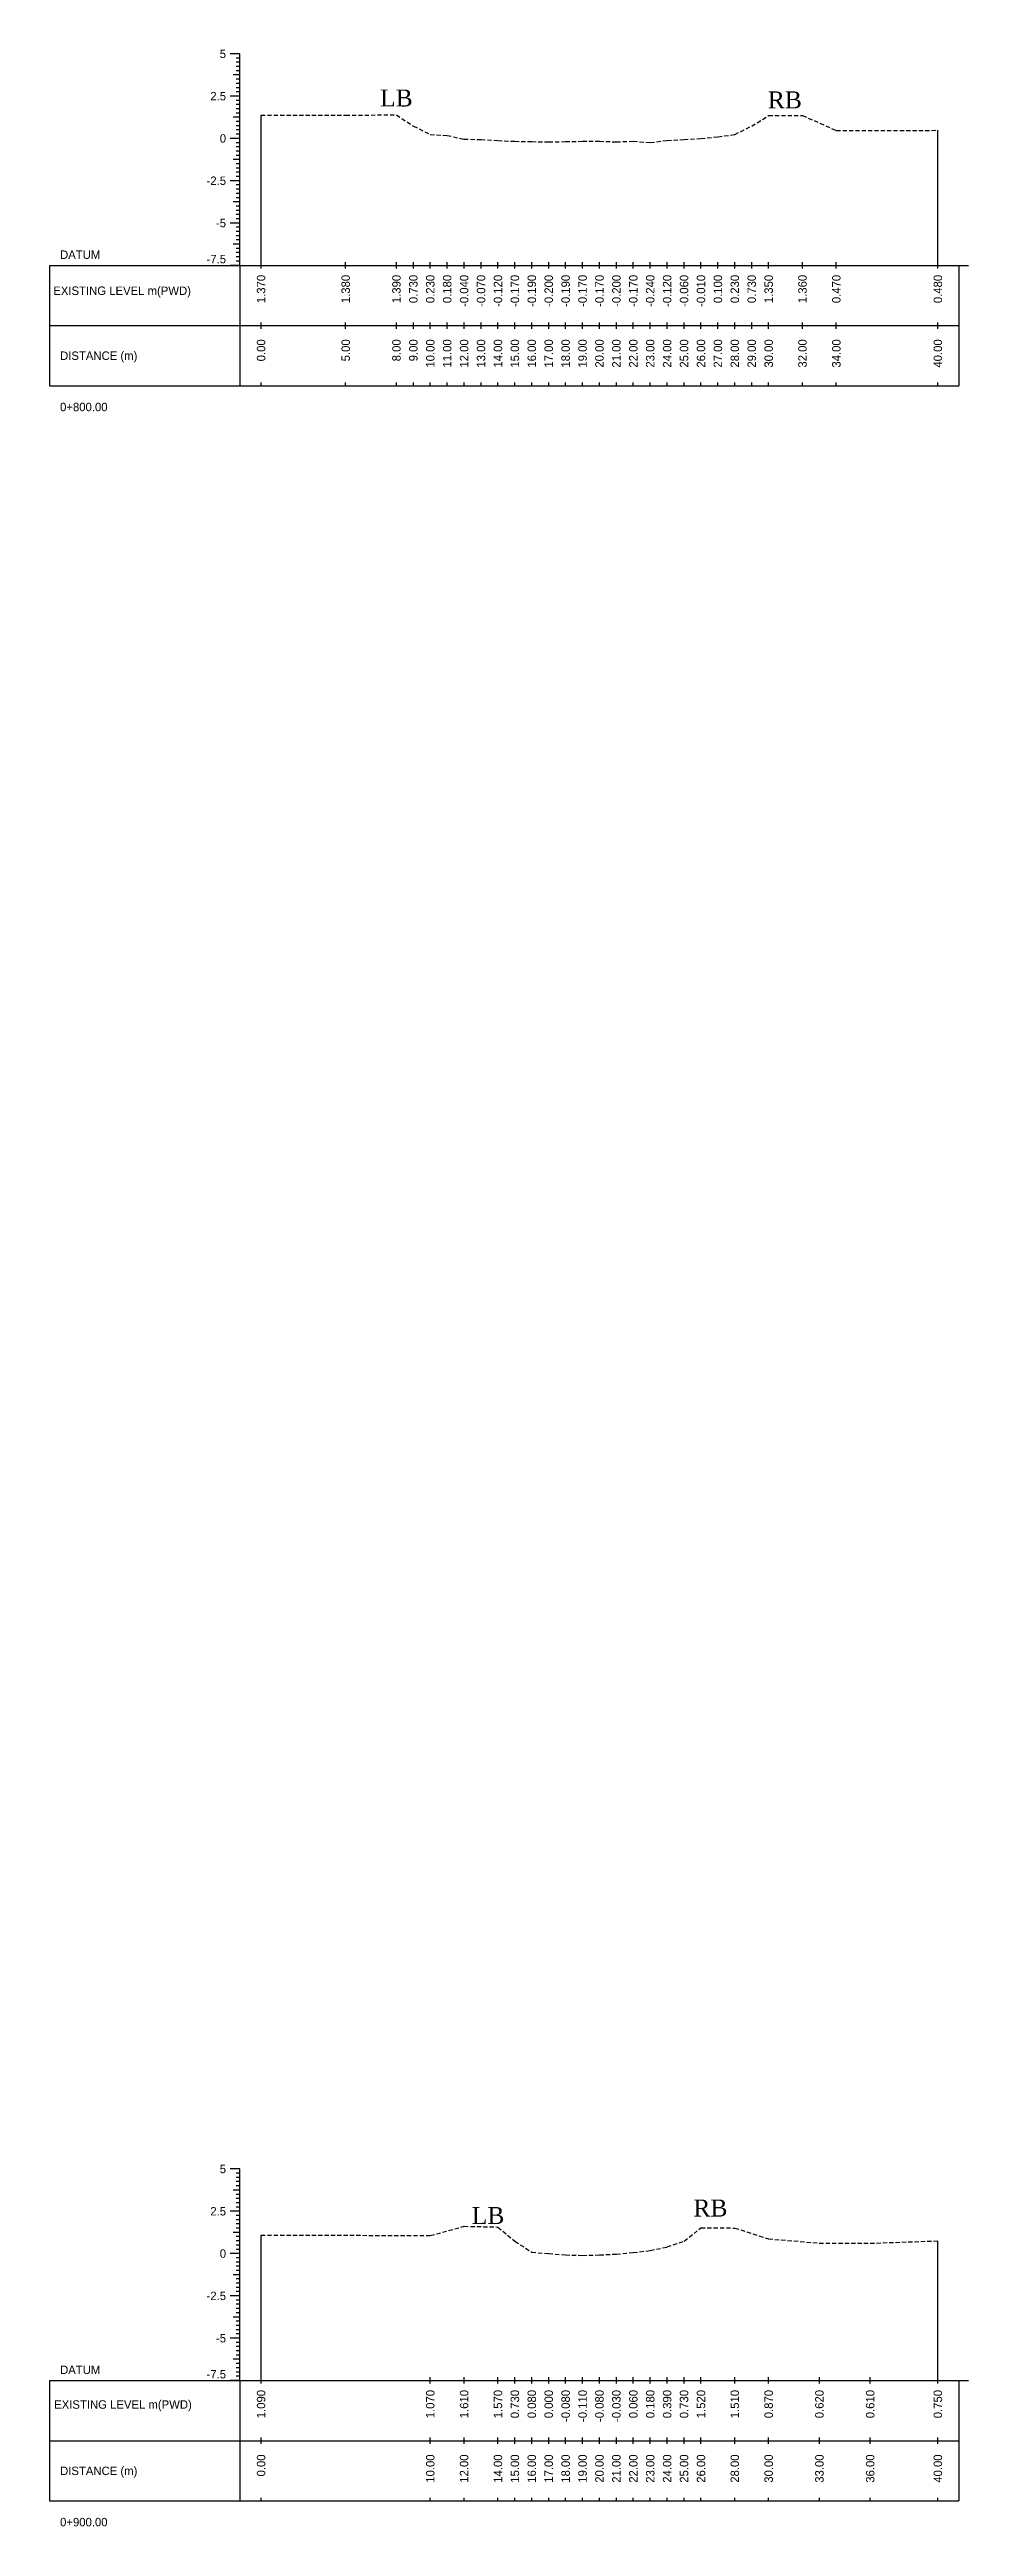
# Model space of a CAD drawing. Header units: inches. Extents: x 4752 to 6808, y -1487 to -426.
# Drawn here: x 5193 to 5247.3, y -1236.8 to -1090.4 of the extents above; entities that cross this region are included whole.
import ezdxf
from ezdxf.enums import TextEntityAlignment as Align

# ---------------------------------------------------------------- set-up
doc = ezdxf.new("R2010")
doc.units = ezdxf.units.IN
doc.header["$MEASUREMENT"] = 0
doc.linetypes.add('HIDDEN', pattern=[0.375, 0.25, -0.125])
doc.layers.add('CS_Drawing', color=7, linetype='Continuous')
doc.layers.add('GL', color=3, linetype='HIDDEN')
doc.styles.add('romans', font='romans.shx')

msp = doc.modelspace()

# ---------------------------------------------------------------- texts
at = {"char_height": 1, "width": 325.847, "attachment_point": 1, "style": 'romans'}
for s, insert in [('{\\fTimes New Roman|b0|i0|c0|p18;LB}', (5212.49, -1092.78)), ('\\pi-1,l1;{\\fTimes New Roman|b0|i0|c0|p18;RB}', (5235.41, -1092.89)), ('\\pi-1,l1;{\\fTimes New Roman|b0|i0|c0|p18;RB}', (5231.01, -1217.48)), ('{\\fTimes New Roman|b0|i0|c0|p18;LB}', (5217.91, -1217.92))]:
    msp.add_mtext(s, dxfattribs=dict(at, insert=insert))
at = {"layer": 'CS_Drawing'}
for s, p in [('5', (5203.39, -1090.67)), ('2.5', (5203.39, -1093.17)), ('0', (5203.39, -1095.67)), ('-2.5', (5203.39, -1098.17)), ('-5', (5203.39, -1100.67)), ('5', (5203.39, -1215.67)), ('2.5', (5203.39, -1218.17)), ('0', (5203.39, -1220.67)), ('-2.5', (5203.39, -1223.17)), ('-5', (5203.39, -1225.67))]:
    msp.add_text(s, height=0.5, dxfattribs=at).set_placement(p, align=Align.MIDDLE_RIGHT)
for s, p in [('DATUM', (5193.58, -1102.54)), ('EXISTING LEVEL m(PWD)', (5193.18, -1104.67)), ('DISTANCE (m)', (5193.58, -1108.51)), ('0+800.00', (5193.58, -1111.54)), ('DATUM', (5193.58, -1227.54)), ('EXISTING LEVEL m(PWD)', (5193.23, -1229.59)), ('DISTANCE (m)', (5193.58, -1233.51)), ('0+900.00', (5193.58, -1236.54))]:
    msp.add_text(s, height=0.5, dxfattribs=at).set_placement(p, align=Align.MIDDLE_LEFT)
for p in [(5203.39, -1103.05), (5203.39, -1228.05)]:
    msp.add_text('-7.5', height=0.5, dxfattribs=at).set_placement(p, align=Align.RIGHT)
for s, p in [('1.370', (5205.46, -1103.73)), ('1.380', (5210.46, -1103.73)), ('1.390', (5213.46, -1103.73)), ('0.730', (5214.46, -1103.73)), ('0.230', (5215.46, -1103.73)), ('0.180', (5216.46, -1103.73)), ('-0.040', (5217.46, -1103.73)), ('-0.070', (5218.46, -1103.73)), ('-0.120', (5219.46, -1103.73)), ('-0.170', (5220.46, -1103.73)), ('-0.190', (5221.46, -1103.73)), ('-0.200', (5222.46, -1103.73)), ('-0.190', (5223.46, -1103.73)), ('-0.170', (5224.46, -1103.73)), ('-0.170', (5225.46, -1103.73)), ('-0.200', (5226.46, -1103.73)), ('-0.170', (5227.46, -1103.73)), ('-0.240', (5228.46, -1103.73)), ('-0.120', (5229.46, -1103.73)), ('-0.060', (5230.46, -1103.73)), ('-0.010', (5231.46, -1103.73)), ('0.100', (5232.46, -1103.73)), ('0.230', (5233.46, -1103.73)), ('0.730', (5234.46, -1103.73)), ('1.350', (5235.46, -1103.73)), ('1.360', (5237.46, -1103.73)), ('0.470', (5239.46, -1103.73)), ('0.480', (5245.46, -1103.73)), ('0.00', (5205.46, -1107.54)), ('5.00', (5210.46, -1107.54)), ('8.00', (5213.46, -1107.54)), ('9.00', (5214.46, -1107.54)), ('10.00', (5215.46, -1107.54)), ('11.00', (5216.46, -1107.54)), ('12.00', (5217.46, -1107.54)), ('13.00', (5218.46, -1107.54)), ('14.00', (5219.46, -1107.54)), ('15.00', (5220.46, -1107.54)), ('16.00', (5221.46, -1107.54)), ('17.00', (5222.46, -1107.54)), ('18.00', (5223.46, -1107.54)), ('19.00', (5224.46, -1107.54)), ('20.00', (5225.46, -1107.54)), ('21.00', (5226.46, -1107.54)), ('22.00', (5227.46, -1107.54)), ('23.00', (5228.46, -1107.54)), ('24.00', (5229.46, -1107.54)), ('25.00', (5230.46, -1107.54)), ('26.00', (5231.46, -1107.54)), ('27.00', (5232.46, -1107.54)), ('28.00', (5233.46, -1107.54)), ('29.00', (5234.46, -1107.54)), ('30.00', (5235.46, -1107.54)), ('32.00', (5237.46, -1107.54)), ('34.00', (5239.46, -1107.54)), ('40.00', (5245.46, -1107.54)), ('1.090', (5205.46, -1228.73)), ('1.070', (5215.46, -1228.73)), ('1.610', (5217.46, -1228.73)), ('1.570', (5219.46, -1228.73)), ('0.730', (5220.46, -1228.73)), ('0.080', (5221.46, -1228.73)), ('0.000', (5222.46, -1228.73)), ('-0.080', (5223.46, -1228.73)), ('-0.110', (5224.46, -1228.73)), ('-0.080', (5225.46, -1228.73)), ('-0.030', (5226.46, -1228.73)), ('0.060', (5227.46, -1228.73)), ('0.180', (5228.46, -1228.73)), ('0.390', (5229.46, -1228.73)), ('0.730', (5230.46, -1228.73)), ('1.520', (5231.46, -1228.73)), ('1.510', (5233.46, -1228.73)), ('0.870', (5235.46, -1228.73)), ('0.620', (5238.46, -1228.73)), ('0.610', (5241.46, -1228.73)), ('0.750', (5245.46, -1228.73)), ('0.00', (5205.46, -1232.54)), ('10.00', (5215.46, -1232.54)), ('12.00', (5217.46, -1232.54)), ('14.00', (5219.46, -1232.54)), ('15.00', (5220.46, -1232.54)), ('16.00', (5221.46, -1232.54)), ('17.00', (5222.46, -1232.54)), ('18.00', (5223.46, -1232.54)), ('19.00', (5224.46, -1232.54)), ('20.00', (5225.46, -1232.54)), ('21.00', (5226.46, -1232.54)), ('22.00', (5227.46, -1232.54)), ('23.00', (5228.46, -1232.54)), ('24.00', (5229.46, -1232.54)), ('25.00', (5230.46, -1232.54)), ('26.00', (5231.46, -1232.54)), ('28.00', (5233.46, -1232.54)), ('30.00', (5235.46, -1232.54)), ('33.00', (5238.46, -1232.54)), ('36.00', (5241.46, -1232.54)), ('40.00', (5245.46, -1232.54))]:
    msp.add_text(s, height=0.5, rotation=90, dxfattribs=at).set_placement(p, align=Align.MIDDLE_RIGHT)

# ---------------------------------------------------------------- linework, layer by layer
at = {"layer": 'CS_Drawing'}
for p, q in [((5204.21, -1090.67), (5203.64, -1090.67)), ((5204.21, -1090.67), (5203.81, -1090.67)), ((5204.21, -1091.92), (5203.81, -1091.92)), ((5204.21, -1090.67), (5203.98, -1090.67)), ((5204.21, -1090.92), (5203.98, -1090.92)), ((5204.21, -1091.17), (5203.98, -1091.17)), ((5204.21, -1091.42), (5203.98, -1091.42)), ((5204.21, -1091.67), (5203.98, -1091.67)), ((5204.21, -1091.92), (5203.98, -1091.92)), ((5204.21, -1103.17), (5204.21, -1090.67)), ((5204.21, -1093.17), (5203.64, -1093.17)), ((5204.21, -1093.17), (5203.81, -1093.17)), ((5204.21, -1092.17), (5203.98, -1092.17)), ((5204.21, -1092.42), (5203.98, -1092.42)), ((5204.21, -1092.67), (5203.98, -1092.67)), ((5204.21, -1092.92), (5203.98, -1092.92)), ((5204.21, -1093.17), (5203.98, -1093.17)), ((5204.21, -1093.42), (5203.98, -1093.42)), ((5204.21, -1094.42), (5203.81, -1094.42)), ((5204.21, -1093.67), (5203.98, -1093.67)), ((5204.21, -1093.92), (5203.98, -1093.92)), ((5204.21, -1094.17), (5203.98, -1094.17)), ((5204.21, -1094.42), (5203.98, -1094.42)), ((5204.21, -1094.67), (5203.98, -1094.67)), ((5204.21, -1094.92), (5203.98, -1094.92)), ((5205.46, -1103.17), (5205.46, -1094.3)), ((5204.21, -1095.67), (5203.64, -1095.67)), ((5204.21, -1095.67), (5203.81, -1095.67)), ((5204.21, -1095.17), (5203.98, -1095.17)), ((5204.21, -1095.42), (5203.98, -1095.42)), ((5204.21, -1095.67), (5203.98, -1095.67)), ((5204.21, -1095.92), (5203.98, -1095.92)), ((5204.21, -1096.17), (5203.98, -1096.17)), ((5245.46, -1103.17), (5245.46, -1095.19)), ((5204.21, -1096.92), (5203.81, -1096.92)), ((5204.21, -1096.42), (5203.98, -1096.42)), ((5204.21, -1096.67), (5203.98, -1096.67)), ((5204.21, -1096.92), (5203.98, -1096.92)), ((5204.21, -1097.17), (5203.98, -1097.17)), ((5204.21, -1097.42), (5203.98, -1097.42)), ((5204.21, -1097.67), (5203.98, -1097.67)), ((5204.21, -1098.17), (5203.64, -1098.17)), ((5204.21, -1098.17), (5203.81, -1098.17)), ((5204.21, -1097.92), (5203.98, -1097.92)), ((5204.21, -1098.17), (5203.98, -1098.17)), ((5204.21, -1098.42), (5203.98, -1098.42)), ((5204.21, -1098.67), (5203.98, -1098.67)), ((5204.21, -1098.92), (5203.98, -1098.92)), ((5204.21, -1099.17), (5203.98, -1099.17)), ((5204.21, -1100.67), (5203.64, -1100.67)), ((5204.21, -1099.42), (5203.81, -1099.42)), ((5204.21, -1100.67), (5203.81, -1100.67)), ((5204.21, -1099.42), (5203.98, -1099.42)), ((5204.21, -1099.67), (5203.98, -1099.67)), ((5204.21, -1099.92), (5203.98, -1099.92)), ((5204.21, -1100.17), (5203.98, -1100.17)), ((5204.21, -1100.42), (5203.98, -1100.42)), ((5204.21, -1100.67), (5203.98, -1100.67)), ((5204.21, -1101.92), (5203.81, -1101.92)), ((5204.21, -1100.92), (5203.98, -1100.92)), ((5204.21, -1101.17), (5203.98, -1101.17)), ((5204.21, -1101.42), (5203.98, -1101.42)), ((5204.21, -1101.67), (5203.98, -1101.67)), ((5204.21, -1101.92), (5203.98, -1101.92)), ((5204.21, -1102.17), (5203.98, -1102.17)), ((5192.96, -1103.17), (5204.21, -1103.17)), ((5192.96, -1103.17), (5192.96, -1110.29)), ((5204.21, -1103.17), (5203.64, -1103.17)), ((5204.21, -1103.17), (5203.81, -1103.17)), ((5204.21, -1102.42), (5203.98, -1102.42)), ((5204.21, -1102.67), (5203.98, -1102.67)), ((5204.21, -1102.92), (5203.98, -1102.92)), ((5204.21, -1103.17), (5203.98, -1103.17)), ((5204.21, -1103.17), (5246.71, -1103.17)), ((5204.21, -1103.17), (5204.21, -1110.29)), ((5205.46, -1103.35), (5205.46, -1102.98)), ((5210.46, -1103.35), (5210.46, -1102.98)), ((5213.46, -1103.35), (5213.46, -1102.98)), ((5214.46, -1103.35), (5214.46, -1102.98)), ((5215.46, -1103.35), (5215.46, -1102.98)), ((5216.46, -1103.35), (5216.46, -1102.98)), ((5217.46, -1103.35), (5217.46, -1102.98)), ((5218.46, -1103.35), (5218.46, -1102.98)), ((5219.46, -1103.35), (5219.46, -1102.98)), ((5220.46, -1103.35), (5220.46, -1102.98)), ((5221.46, -1103.35), (5221.46, -1102.98)), ((5222.46, -1103.35), (5222.46, -1102.98)), ((5223.46, -1103.35), (5223.46, -1102.98)), ((5224.46, -1103.35), (5224.46, -1102.98)), ((5225.46, -1103.35), (5225.46, -1102.98)), ((5226.46, -1103.35), (5226.46, -1102.98)), ((5227.46, -1103.35), (5227.46, -1102.98)), ((5228.46, -1103.35), (5228.46, -1102.98)), ((5229.46, -1103.35), (5229.46, -1102.98)), ((5230.46, -1103.35), (5230.46, -1102.98)), ((5231.46, -1103.35), (5231.46, -1102.98)), ((5232.46, -1103.35), (5232.46, -1102.98)), ((5233.46, -1103.35), (5233.46, -1102.98)), ((5234.46, -1103.35), (5234.46, -1102.98)), ((5235.46, -1103.35), (5235.46, -1102.98)), ((5237.46, -1103.35), (5237.46, -1102.98)), ((5239.46, -1103.35), (5239.46, -1102.98)), ((5245.46, -1103.35), (5245.46, -1102.98)), ((5246.71, -1103.17), (5247.27, -1103.17)), ((5246.71, -1103.17), (5247.1, -1103.17)), ((5246.71, -1103.17), (5246.93, -1103.17)), ((5246.71, -1103.17), (5246.71, -1110.29)), ((5205.46, -1106.92), (5205.46, -1106.54)), ((5210.46, -1106.92), (5210.46, -1106.54)), ((5213.46, -1106.92), (5213.46, -1106.54)), ((5214.46, -1106.92), (5214.46, -1106.54)), ((5215.46, -1106.92), (5215.46, -1106.54)), ((5216.46, -1106.92), (5216.46, -1106.54)), ((5217.46, -1106.92), (5217.46, -1106.54)), ((5218.46, -1106.92), (5218.46, -1106.54)), ((5219.46, -1106.92), (5219.46, -1106.54)), ((5220.46, -1106.92), (5220.46, -1106.54)), ((5221.46, -1106.92), (5221.46, -1106.54)), ((5222.46, -1106.92), (5222.46, -1106.54)), ((5223.46, -1106.92), (5223.46, -1106.54)), ((5224.46, -1106.92), (5224.46, -1106.54)), ((5225.46, -1106.92), (5225.46, -1106.54)), ((5226.46, -1106.92), (5226.46, -1106.54)), ((5227.46, -1106.92), (5227.46, -1106.54)), ((5228.46, -1106.92), (5228.46, -1106.54)), ((5229.46, -1106.92), (5229.46, -1106.54)), ((5230.46, -1106.92), (5230.46, -1106.54)), ((5231.46, -1106.92), (5231.46, -1106.54)), ((5232.46, -1106.92), (5232.46, -1106.54)), ((5233.46, -1106.92), (5233.46, -1106.54)), ((5234.46, -1106.92), (5234.46, -1106.54)), ((5235.46, -1106.92), (5235.46, -1106.54)), ((5237.46, -1106.92), (5237.46, -1106.54)), ((5239.46, -1106.92), (5239.46, -1106.54)), ((5245.46, -1106.92), (5245.46, -1106.54)), ((5192.96, -1106.73), (5204.21, -1106.73)), ((5204.21, -1106.73), (5246.71, -1106.73)), ((5204.21, -1106.73), (5246.71, -1106.73)), ((5192.96, -1110.29), (5204.21, -1110.29)), ((5204.21, -1110.29), (5246.71, -1110.29)), ((5205.46, -1110.29), (5205.46, -1110.1)), ((5210.46, -1110.29), (5210.46, -1110.1)), ((5213.46, -1110.29), (5213.46, -1110.1)), ((5214.46, -1110.29), (5214.46, -1110.1)), ((5215.46, -1110.29), (5215.46, -1110.1)), ((5216.46, -1110.29), (5216.46, -1110.1)), ((5217.46, -1110.29), (5217.46, -1110.1)), ((5218.46, -1110.29), (5218.46, -1110.1)), ((5219.46, -1110.29), (5219.46, -1110.1)), ((5220.46, -1110.29), (5220.46, -1110.1)), ((5221.46, -1110.29), (5221.46, -1110.1)), ((5222.46, -1110.29), (5222.46, -1110.1)), ((5223.46, -1110.29), (5223.46, -1110.1)), ((5224.46, -1110.29), (5224.46, -1110.1)), ((5225.46, -1110.29), (5225.46, -1110.1)), ((5226.46, -1110.29), (5226.46, -1110.1)), ((5227.46, -1110.29), (5227.46, -1110.1)), ((5228.46, -1110.29), (5228.46, -1110.1)), ((5229.46, -1110.29), (5229.46, -1110.1)), ((5230.46, -1110.29), (5230.46, -1110.1)), ((5231.46, -1110.29), (5231.46, -1110.1)), ((5232.46, -1110.29), (5232.46, -1110.1)), ((5233.46, -1110.29), (5233.46, -1110.1)), ((5234.46, -1110.29), (5234.46, -1110.1)), ((5235.46, -1110.29), (5235.46, -1110.1)), ((5237.46, -1110.29), (5237.46, -1110.1)), ((5239.46, -1110.29), (5239.46, -1110.1)), ((5245.46, -1110.29), (5245.46, -1110.1)), ((5204.21, -1215.67), (5203.64, -1215.67)), ((5204.21, -1215.67), (5203.81, -1215.67)), ((5204.21, -1215.67), (5203.98, -1215.67)), ((5204.21, -1215.92), (5203.98, -1215.92)), ((5204.21, -1216.17), (5203.98, -1216.17)), ((5204.21, -1216.42), (5203.98, -1216.42)), ((5204.21, -1228.17), (5204.21, -1215.67)), ((5204.21, -1216.92), (5203.81, -1216.92)), ((5204.21, -1216.67), (5203.98, -1216.67)), ((5204.21, -1216.92), (5203.98, -1216.92)), ((5204.21, -1217.17), (5203.98, -1217.17)), ((5204.21, -1217.42), (5203.98, -1217.42)), ((5204.21, -1217.67), (5203.98, -1217.67)), ((5204.21, -1218.17), (5203.64, -1218.17)), ((5204.21, -1218.17), (5203.81, -1218.17)), ((5204.21, -1217.92), (5203.98, -1217.92)), ((5204.21, -1218.17), (5203.98, -1218.17)), ((5204.21, -1218.42), (5203.98, -1218.42)), ((5204.21, -1218.67), (5203.98, -1218.67)), ((5204.21, -1218.92), (5203.98, -1218.92)), ((5204.21, -1219.17), (5203.98, -1219.17)), ((5204.21, -1220.67), (5203.64, -1220.67)), ((5204.21, -1219.42), (5203.81, -1219.42)), ((5204.21, -1220.67), (5203.81, -1220.67)), ((5204.21, -1219.42), (5203.98, -1219.42)), ((5204.21, -1219.67), (5203.98, -1219.67)), ((5204.21, -1219.92), (5203.98, -1219.92)), ((5204.21, -1220.17), (5203.98, -1220.17)), ((5204.21, -1220.42), (5203.98, -1220.42)), ((5204.21, -1220.67), (5203.98, -1220.67)), ((5205.46, -1228.17), (5205.46, -1219.58)), ((5245.46, -1228.17), (5245.46, -1219.92)), ((5204.21, -1221.92), (5203.81, -1221.92)), ((5204.21, -1220.92), (5203.98, -1220.92)), ((5204.21, -1221.17), (5203.98, -1221.17)), ((5204.21, -1221.42), (5203.98, -1221.42)), ((5204.21, -1221.67), (5203.98, -1221.67)), ((5204.21, -1221.92), (5203.98, -1221.92)), ((5204.21, -1222.17), (5203.98, -1222.17)), ((5204.21, -1223.17), (5203.64, -1223.17)), ((5204.21, -1223.17), (5203.81, -1223.17)), ((5204.21, -1222.42), (5203.98, -1222.42)), ((5204.21, -1222.67), (5203.98, -1222.67)), ((5204.21, -1222.92), (5203.98, -1222.92)), ((5204.21, -1223.17), (5203.98, -1223.17)), ((5204.21, -1223.42), (5203.98, -1223.42)), ((5204.21, -1223.67), (5203.98, -1223.67)), ((5204.21, -1224.42), (5203.81, -1224.42)), ((5204.21, -1223.92), (5203.98, -1223.92)), ((5204.21, -1224.17), (5203.98, -1224.17)), ((5204.21, -1224.42), (5203.98, -1224.42)), ((5204.21, -1224.67), (5203.98, -1224.67)), ((5204.21, -1224.92), (5203.98, -1224.92)), ((5204.21, -1225.17), (5203.98, -1225.17)), ((5204.21, -1225.67), (5203.64, -1225.67)), ((5204.21, -1225.67), (5203.81, -1225.67)), ((5204.21, -1225.42), (5203.98, -1225.42)), ((5204.21, -1225.67), (5203.98, -1225.67)), ((5204.21, -1225.92), (5203.98, -1225.92)), ((5204.21, -1226.17), (5203.98, -1226.17)), ((5204.21, -1226.42), (5203.98, -1226.42)), ((5204.21, -1226.67), (5203.98, -1226.67)), ((5204.21, -1226.92), (5203.81, -1226.92)), ((5204.21, -1226.92), (5203.98, -1226.92)), ((5204.21, -1227.17), (5203.98, -1227.17)), ((5204.21, -1227.42), (5203.98, -1227.42)), ((5204.21, -1227.67), (5203.98, -1227.67)), ((5204.21, -1227.92), (5203.98, -1227.92)), ((5205.46, -1228.35), (5205.46, -1227.98)), ((5215.46, -1228.35), (5215.46, -1227.98)), ((5217.46, -1228.35), (5217.46, -1227.98)), ((5219.46, -1228.35), (5219.46, -1227.98)), ((5220.46, -1228.35), (5220.46, -1227.98)), ((5221.46, -1228.35), (5221.46, -1227.98)), ((5222.46, -1228.35), (5222.46, -1227.98)), ((5223.46, -1228.35), (5223.46, -1227.98)), ((5224.46, -1228.35), (5224.46, -1227.98)), ((5225.46, -1228.35), (5225.46, -1227.98)), ((5226.46, -1228.35), (5226.46, -1227.98)), ((5227.46, -1228.35), (5227.46, -1227.98)), ((5228.46, -1228.35), (5228.46, -1227.98)), ((5229.46, -1228.35), (5229.46, -1227.98)), ((5230.46, -1228.35), (5230.46, -1227.98)), ((5231.46, -1228.35), (5231.46, -1227.98)), ((5233.46, -1228.35), (5233.46, -1227.98)), ((5235.46, -1228.35), (5235.46, -1227.98)), ((5238.46, -1228.35), (5238.46, -1227.98)), ((5241.46, -1228.35), (5241.46, -1227.98)), ((5245.46, -1228.35), (5245.46, -1227.98)), ((5192.96, -1228.17), (5204.21, -1228.17)), ((5192.96, -1228.17), (5192.96, -1235.29)), ((5204.21, -1228.17), (5203.64, -1228.17)), ((5204.21, -1228.17), (5203.81, -1228.17)), ((5204.21, -1228.17), (5203.98, -1228.17)), ((5204.21, -1228.17), (5246.71, -1228.17)), ((5204.21, -1228.17), (5204.21, -1235.29)), ((5246.71, -1228.17), (5247.27, -1228.17)), ((5246.71, -1228.17), (5247.1, -1228.17)), ((5246.71, -1228.17), (5246.93, -1228.17)), ((5246.71, -1228.17), (5246.71, -1235.29)), ((5192.96, -1231.73), (5204.21, -1231.73)), ((5204.21, -1231.73), (5246.71, -1231.73)), ((5204.21, -1231.73), (5246.71, -1231.73)), ((5205.46, -1231.92), (5205.46, -1231.54)), ((5215.46, -1231.92), (5215.46, -1231.54)), ((5217.46, -1231.92), (5217.46, -1231.54)), ((5219.46, -1231.92), (5219.46, -1231.54)), ((5220.46, -1231.92), (5220.46, -1231.54)), ((5221.46, -1231.92), (5221.46, -1231.54)), ((5222.46, -1231.92), (5222.46, -1231.54)), ((5223.46, -1231.92), (5223.46, -1231.54)), ((5224.46, -1231.92), (5224.46, -1231.54)), ((5225.46, -1231.92), (5225.46, -1231.54)), ((5226.46, -1231.92), (5226.46, -1231.54)), ((5227.46, -1231.92), (5227.46, -1231.54)), ((5228.46, -1231.92), (5228.46, -1231.54)), ((5229.46, -1231.92), (5229.46, -1231.54)), ((5230.46, -1231.92), (5230.46, -1231.54)), ((5231.46, -1231.92), (5231.46, -1231.54)), ((5233.46, -1231.92), (5233.46, -1231.54)), ((5235.46, -1231.92), (5235.46, -1231.54)), ((5238.46, -1231.92), (5238.46, -1231.54)), ((5241.46, -1231.92), (5241.46, -1231.54)), ((5245.46, -1231.92), (5245.46, -1231.54)), ((5192.96, -1235.29), (5204.21, -1235.29)), ((5204.21, -1235.29), (5246.71, -1235.29)), ((5205.46, -1235.29), (5205.46, -1235.1)), ((5215.46, -1235.29), (5215.46, -1235.1)), ((5217.46, -1235.29), (5217.46, -1235.1)), ((5219.46, -1235.29), (5219.46, -1235.1)), ((5220.46, -1235.29), (5220.46, -1235.1)), ((5221.46, -1235.29), (5221.46, -1235.1)), ((5222.46, -1235.29), (5222.46, -1235.1)), ((5223.46, -1235.29), (5223.46, -1235.1)), ((5224.46, -1235.29), (5224.46, -1235.1)), ((5225.46, -1235.29), (5225.46, -1235.1)), ((5226.46, -1235.29), (5226.46, -1235.1)), ((5227.46, -1235.29), (5227.46, -1235.1)), ((5228.46, -1235.29), (5228.46, -1235.1)), ((5229.46, -1235.29), (5229.46, -1235.1)), ((5230.46, -1235.29), (5230.46, -1235.1)), ((5231.46, -1235.29), (5231.46, -1235.1)), ((5233.46, -1235.29), (5233.46, -1235.1)), ((5235.46, -1235.29), (5235.46, -1235.1)), ((5238.46, -1235.29), (5238.46, -1235.1)), ((5241.46, -1235.29), (5241.46, -1235.1)), ((5245.46, -1235.29), (5245.46, -1235.1))]:
    msp.add_line(p, q, dxfattribs=at)
at = {"layer": 'GL'}
for points in [[(5205.46, -1094.3), (5210.46, -1094.29), (5213.46, -1094.28), (5214.46, -1094.94), (5215.46, -1095.44), (5216.46, -1095.49), (5217.46, -1095.71), (5218.46, -1095.74), (5219.46, -1095.79), (5220.46, -1095.84), (5221.46, -1095.86), (5222.46, -1095.87), (5223.46, -1095.86), (5224.46, -1095.84), (5225.46, -1095.84), (5226.46, -1095.87), (5227.46, -1095.84), (5228.46, -1095.91), (5229.46, -1095.79), (5230.46, -1095.73), (5231.46, -1095.68), (5232.46, -1095.57), (5233.46, -1095.44), (5234.46, -1094.94), (5235.46, -1094.32), (5237.46, -1094.31), (5239.46, -1095.2), (5245.46, -1095.19)], [(5205.46, -1219.58), (5215.46, -1219.6), (5217.46, -1219.06), (5219.46, -1219.1), (5220.46, -1219.94), (5221.46, -1220.59), (5222.46, -1220.67), (5223.46, -1220.75), (5224.46, -1220.78), (5225.46, -1220.75), (5226.46, -1220.7), (5227.46, -1220.61), (5228.46, -1220.49), (5229.46, -1220.28), (5230.46, -1219.94), (5231.46, -1219.15), (5233.46, -1219.16), (5235.46, -1219.8), (5238.46, -1220.05), (5241.46, -1220.06), (5245.46, -1219.92)]]:
    msp.add_lwpolyline(points, dxfattribs=at)

msp.set_redraw_order([(e.dxf.handle, doc.entitydb.next_handle()) for e in msp.query("TEXT MTEXT ATTDEF DIMENSION ARC_DIMENSION")])  # texts and dimensions are drawn at this point

doc.saveas('drawing.dxf')
